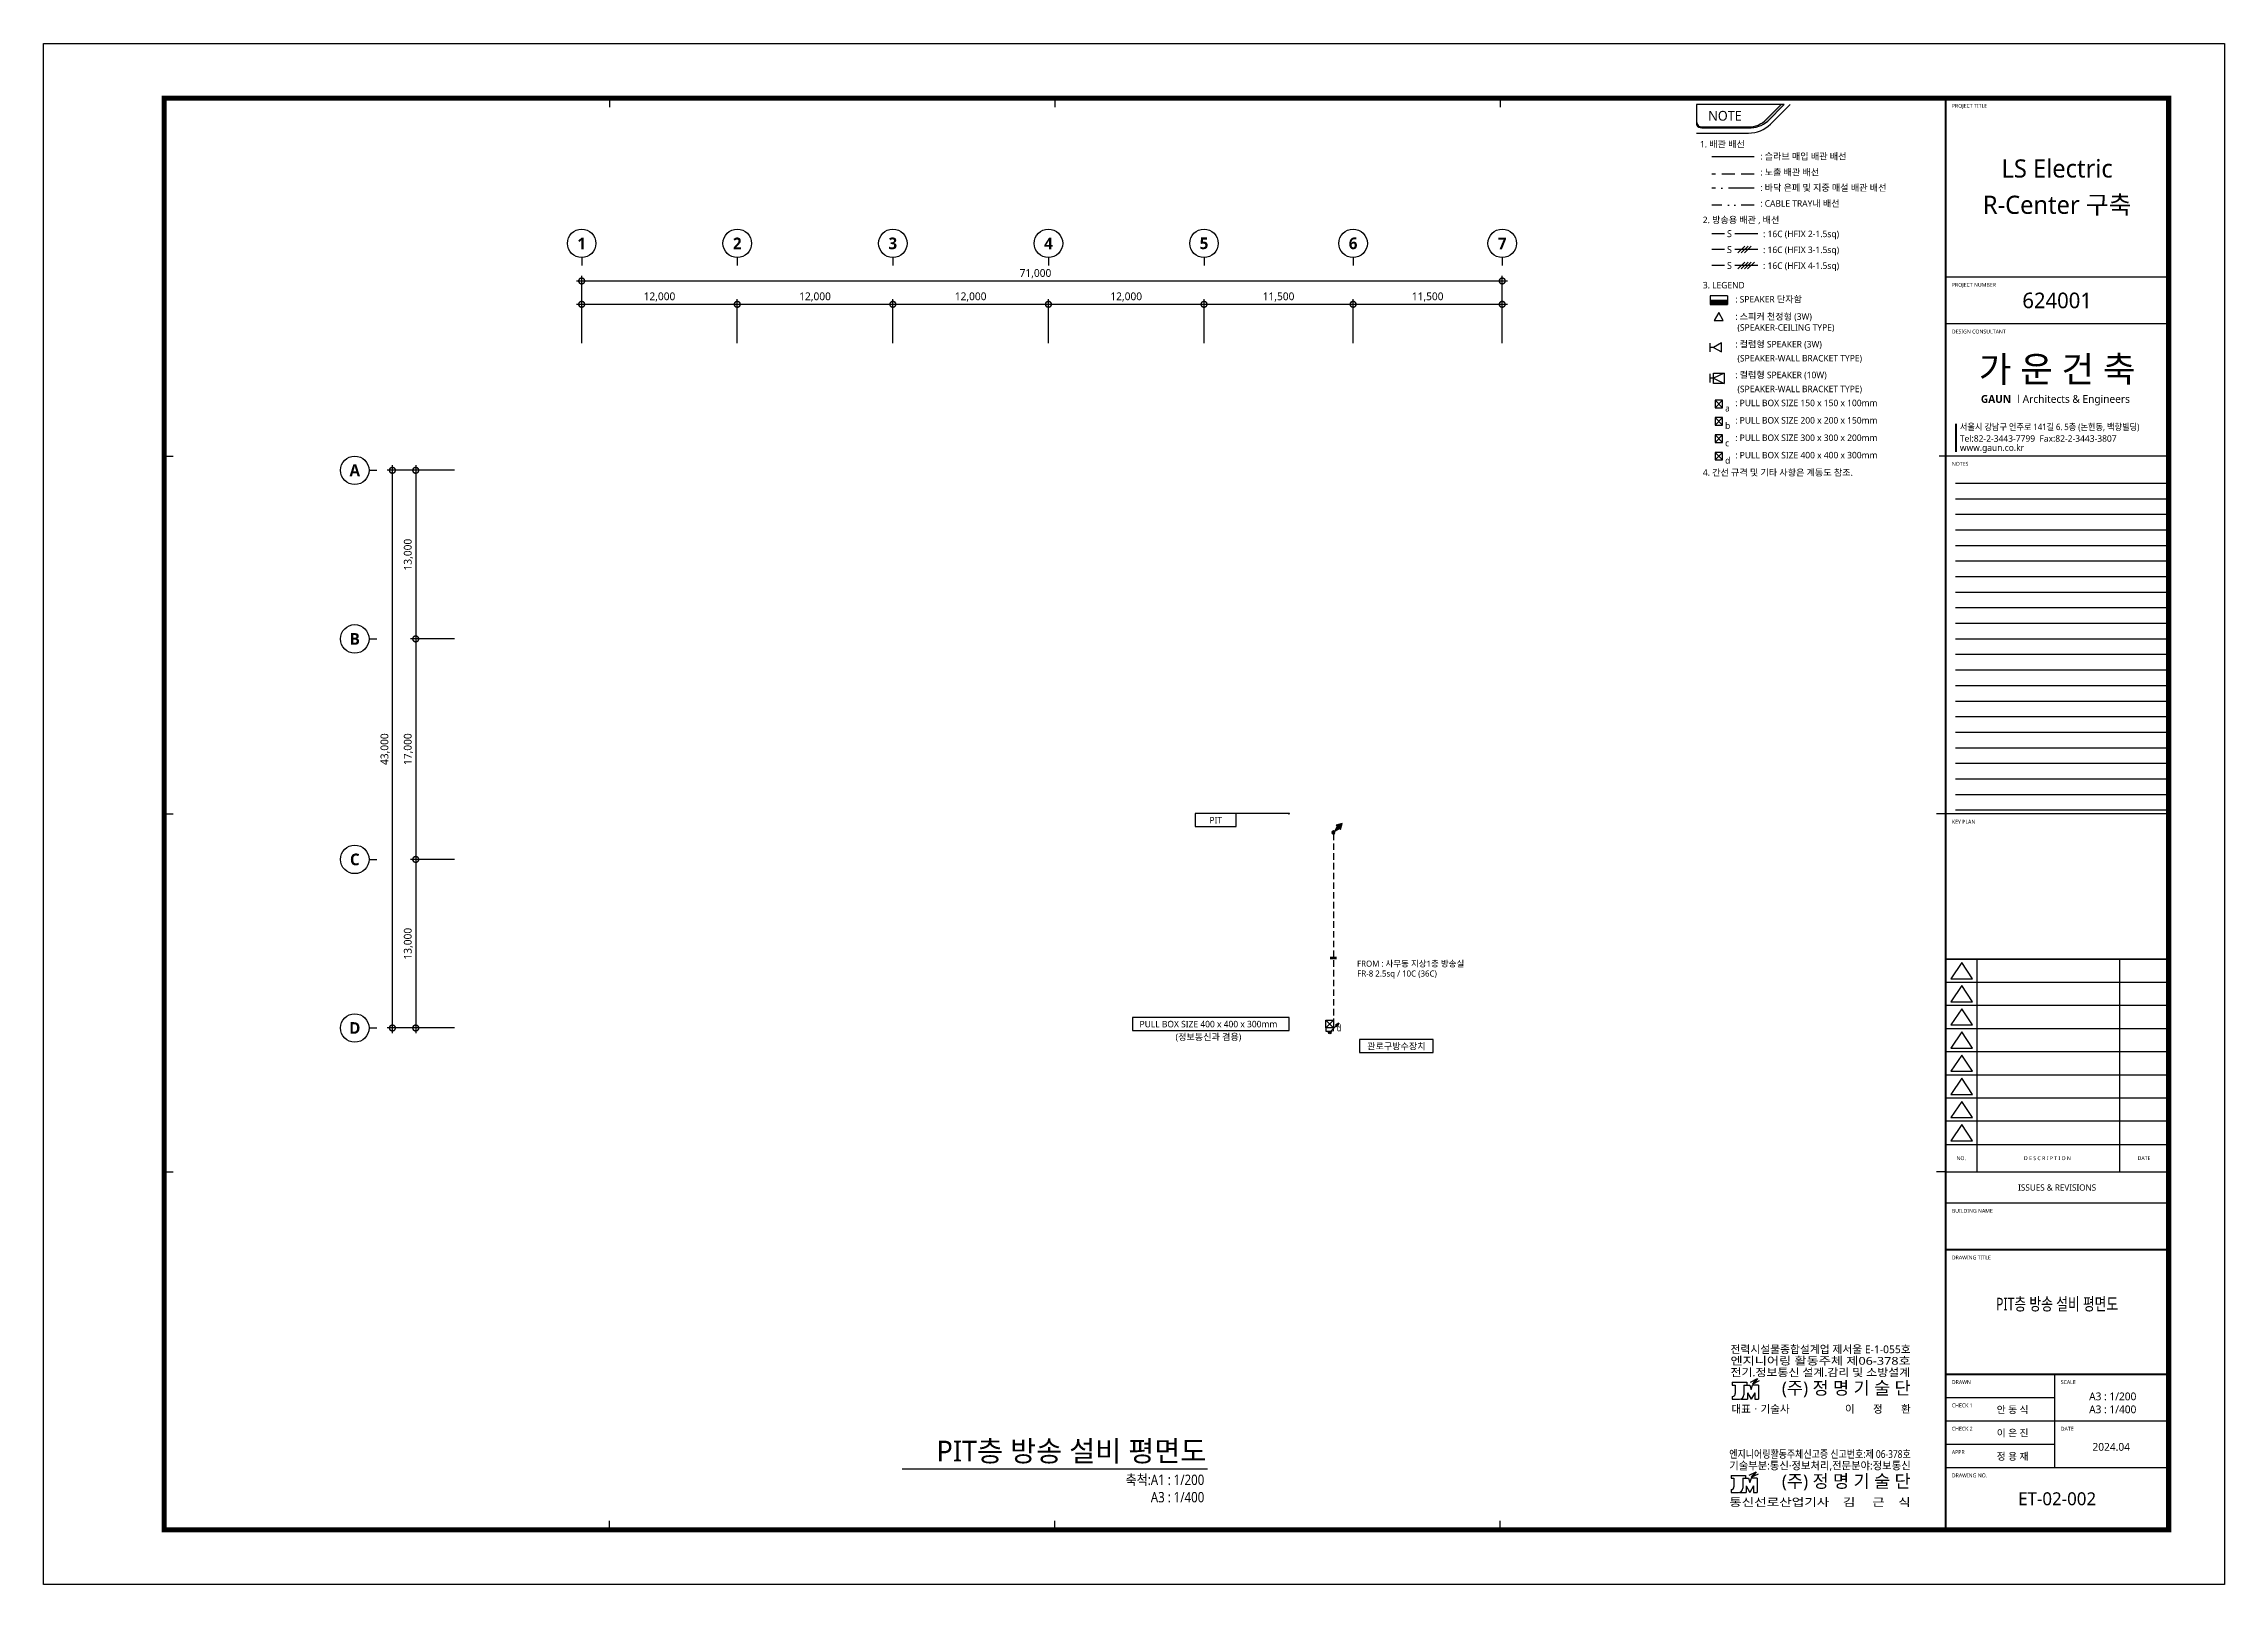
# Model space of a CAD drawing. Header units: millimetres. Extents: x -168200 to 336400, y 0 to 118800.
# Drawn here: x -168200 to 0, y 0 to 118800 of the extents above; entities that cross this region are included whole.
import ezdxf
from ezdxf.enums import TextEntityAlignment as Align

# ---------------------------------------------------------------- set-up
doc = ezdxf.new("R2010")
doc.units = ezdxf.units.MM
doc.header["$LTSCALE"] = 2000
doc.header["$PDMODE"] = 3
doc.header["$PDSIZE"] = -5
for name, pattern in [('DASHDOT3', [1.5, 1, -0.25, 0, -0.25]), ('DIVIDE', [1.25, 0.5, -0.25, 0, -0.25, 0, -0.25]), ('HIDDEN', [0.375, 0.25, -0.125])]:
    doc.linetypes.add(name, pattern=pattern)
doc.layers.get('Defpoints').update_dxf_attribs({"color": 167})
for name, color, linetype in [('3131$0$SYM', 3, 'Continuous'), ('arch', 8, 'Continuous'), ('elec-box', 6, 'Continuous'), ('LIGHT', 3, 'Continuous'), ('REV', 1, 'Continuous'), ('S', 4, 'Continuous'), ('S2', 4, 'HIDDEN'), ('S3', 4, 'DASHDOT3'), ('S4', 4, 'DIVIDE'), ('SHT', 5, 'Continuous'), ('SYM', 3, 'Continuous'), ('SYM-BUB', 3, 'Continuous'), ('T-TRAY', 6, 'Continuous'), ('TEXT', 3, 'Continuous'), ('TIT', 2, 'Continuous'), ('TRAY', 3, 'Continuous'), ('XR-SHEET(통신)$0$WD', 6, 'Continuous'), ('통신 CABL TRAY', 6, 'Continuous')]:
    doc.layers.add(name, color=color, linetype=linetype)
doc.layers.get('TRAY').off()
doc.styles.add('$0$스타일1', font='malgun.ttf')
doc.styles.add('GHS', font='malgun.ttf')
doc.styles.add('XR-SHEET$0$XR-SHEET$0$XR-SHEET$0$맑은고딕', font='malgun.ttf')
doc.styles.add('XR-SHEET$0$XR-SHEET$0$XREF-Form$0$맑은고딕', font='malgun.ttf')
doc.styles.add('XR-SHEET$0$XR-SHEET$0$XREF-Form$0$맑은고딕B', font='malgunbd.ttf')
doc.styles.add('스타일1', font='malgun.ttf')
doc.styles.add('스타일2', font='malgunbd.ttf')
doc.dimstyles.new('CJA', dxfattribs={"dimscale": 300, "dimtxt": 2.7, "dimasz": 1, "dimexe": 2, "dimexo": 3, "dimgap": 1, "dimtad": 1, "dimdec": 0, "dimzin": 1, "dimdsep": 46, "dimlunit": 6, "dimtxsty": '$0$스타일1', "dimblk": 'CJDOT', "dimcen": 0.09, "dimdle": 1, "dimclrd": 256, "dimclre": 256, "dimclrt": 3, "dimadec": 0, "dimazin": 0, "dimtfac": 1, "dimtdec": 0, "dimtix": 1, "dimtmove": 2, "dimatfit": 3, "dimldrblk": 'CJDOT', "dimfxl": 1, "dimtolj": 1, "dimtzin": 1, "dimarcsym": 0})
doc.dimstyles.new('DIM-QD 1', dxfattribs={"dimtxt": 3, "dimasz": 1.5, "dimexe": 1, "dimexo": 0, "dimgap": 1, "dimtad": 1, "dimdec": 3, "dimdsep": 46, "dimlunit": 6, "dimtxsty": '$0$스타일1', "dimblk1": 'ARCHTICK', "dimblk2": 'ARCHTICK', "dimsah": 1, "dimcen": 0, "dimclrd": 256, "dimclre": 256, "dimclrt": 3, "dimazin": 2, "dimtfac": 1, "dimtdec": 3, "dimtix": 1, "dimtmove": 2, "dimatfit": 3, "dimldrblk": 'ARCHTICK', "dimfxl": 1, "dimtolj": 1, "dimtzin": 0, "dimarcsym": 0})

msp = doc.modelspace()

# ---------------------------------------------------------------- texts
at = {"layer": 'LIGHT', "style": 'GHS', "width": 0.85}
msp.add_text('d', height=500, dxfattribs=at).set_placement((-68292.1, 42891.9), align=Align.MIDDLE_CENTER)
at = {"layer": 'TEXT', "style": 'GHS', "width": 0.75}
msp.add_text('PIT층 방송 설비 평면도', height=965.937, dxfattribs=at).set_placement((-12900, 21617.2), align=Align.MIDDLE_CENTER)
at = {"layer": 'TEXT', "style": 'GHS'}
for s, height, p in [('A3 : 1/200', 600, (-8609.7, 14494.6)), ('A3 : 1/400', 600, (-8609.7, 13494.6)), ('ET-02-002', 1000, (-12900, 6600))]:
    msp.add_text(s, height=height, dxfattribs=at).set_placement(p, align=Align.MIDDLE_CENTER)
at = {"layer": 'TIT', "style": 'GHS'}
msp.add_text('PIT층 방송 설비 평면도', height=1600, dxfattribs=at).set_placement((-78516.4, 10279.7), align=Align.MIDDLE_RIGHT)
at = {"layer": 'TIT', "style": 'GHS', "width": 0.85}
for s, p in [('축척:A1 : 1/200', (-78678.6, 7662.3)), ('A3 : 1/400', (-78678.6, 6324.1))]:
    msp.add_text(s, height=800, dxfattribs=at).set_placement(p, align=Align.RIGHT)

# ---------------------------------------------------------------- blocks, each defined once
blk = doc.blocks.new('XR-FORM-ET', base_point=(461, 408))
at = {"layer": 'Defpoints', "linetype": 'Continuous', "ltscale": 2}
for points in [[(147457, 84911), (163900, 84911)], [(147457, 84911), (163900, 84911)], [(147457, 83711), (163900, 83711)], [(147457, 83711), (163900, 83711)], [(147457, 82511), (163900, 82511)], [(147457, 82511), (163900, 82511)], [(147457, 81311), (163900, 81311)], [(147457, 81311), (163900, 81311)], [(147457, 80111), (163900, 80111)], [(147457, 80111), (163900, 80111)], [(147457, 78911), (163900, 78911)], [(147457, 78911), (163900, 78911)], [(147457, 77711), (163900, 77711)], [(147457, 77711), (163900, 77711)], [(147457, 76511), (163900, 76511)], [(147457, 76511), (163900, 76511)], [(147457, 75311), (163900, 75311)], [(147457, 75311), (163900, 75311)], [(147457, 74111), (163900, 74111)], [(147457, 74111), (163900, 74111)], [(147457, 72911), (163900, 72911)], [(147457, 72911), (163900, 72911)], [(147457, 71711), (163900, 71711)], [(147457, 71711), (163900, 71711)], [(147457, 70511), (163900, 70511)], [(147457, 70511), (163900, 70511)], [(147457, 69311), (163900, 69311)], [(147457, 69311), (163900, 69311)], [(147457, 68111), (163900, 68111)], [(147457, 68111), (163900, 68111)], [(147457, 66911), (163900, 66911)], [(147457, 66911), (163900, 66911)], [(147457, 65711), (163900, 65711)], [(147457, 65711), (163900, 65711)], [(147457, 64511), (163900, 64511)], [(147457, 64511), (163900, 64511)], [(147457, 63311), (163900, 63311)], [(147457, 63311), (163900, 63311)], [(147457, 62111), (163900, 62111)], [(147457, 62111), (163900, 62111)], [(147457, 60911), (163900, 60911)], [(147457, 60911), (163900, 60911)], [(147457, 59711), (163900, 59711)]]:
    blk.add_lwpolyline(points, dxfattribs=at)
for p in [(155200, 21417, -2754), (155200, 6600, -2754)]:
    blk.add_point(p, dxfattribs=at)
at = {"layer": 'SHT', "color": 171}
for p, q in [((43650, 114600), (43650, 113900)), ((78000, 114600), (78000, 113900)), ((112350, 114600), (112350, 113900)), ((9300, 87000), (10000, 87000)), ((146700, 87000), (146000, 87000)), ((9300, 59400), (10000, 59400)), ((146700, 59400), (146000, 59400)), ((9300, 31800), (10000, 31800)), ((146700, 31800), (146000, 31800)), ((43650, 4200), (43650, 4900)), ((78000, 4200), (78000, 4900)), ((112350, 4200), (112350, 4900))]:
    blk.add_line(p, q, dxfattribs=at)
at = {"layer": 'SHT'}
for p, q in [((163900, 59400), (146700, 59400)), ((163900, 48198), (146700, 48198)), ((149100, 48198), (149100, 31800)), ((160100, 48198), (160100, 31800)), ((163900, 46413), (146700, 46413)), ((163900, 44628), (146700, 44628)), ((163900, 42844), (146700, 42844)), ((163900, 41059), (146700, 41059)), ((163900, 39274), (146700, 39274)), ((163900, 37489), (146700, 37489)), ((163900, 35705), (146700, 35705)), ((146700, 33920), (163900, 33920)), ((146700, 31800), (163900, 31800)), ((146700, 25800), (163900, 25800)), ((155100, 16200), (155100, 9000)), ((146700, 14400), (155100, 14400)), ((146700, 12600), (163900, 12600)), ((146700, 10800), (155100, 10800)), ((146700, 9000), (163900, 9000))]:
    blk.add_line(p, q, dxfattribs=at)
blk.add_lwpolyline([(0, 118800), (168200, 118800), (168200, 0), (0, 0)], close=True, dxfattribs=at)
at = {"layer": 'SHT', "const_width": 400}
blk.add_lwpolyline([(9300, 114600), (163900, 114600), (163900, 4200), (9300, 4200)], close=True, dxfattribs=at)
at = {"layer": 'SHT'}
for points, const_width in [([(146700, 114600), (146700, 4200)], 160), ([(146700, 100800), (163900, 100800)], 114), ([(146700, 97200), (163900, 97200)], 114), ([(146700, 87000), (163900, 87000)], 114), ([(146700, 48198), (163900, 48198)], 114), ([(146700, 29400), (163900, 29400)], 114), ([(146700, 25800), (163900, 25800)], 160), ([(146700, 25800), (163900, 25800)], 140), ([(146700, 16200), (163900, 16200)], 160)]:
    blk.add_lwpolyline(points, dxfattribs=dict(at, const_width=const_width))
at = {"layer": 'SHT', "color": 7, "const_width": 140}
blk.add_lwpolyline([(147500, 89500), (147500, 87300)], dxfattribs=at)
at = {"layer": 'SHT', "linetype": 'Continuous', "ltscale": 2}
blk.add_lwpolyline([(147457, 59711), (163900, 59711)], dxfattribs=at)
at = {"layer": 'SHT', "linetype": 'Continuous', "flags": 128}
for points in [[(147937, 47949), (147097, 46700), (148777, 46700)], [(147937, 46165), (147097, 44915), (148777, 44915)], [(147937, 44380), (147097, 43131), (148777, 43131)], [(147937, 42595), (147097, 41346), (148777, 41346)], [(147937, 40810), (147097, 39561), (148777, 39561)], [(147937, 39026), (147097, 37776), (148777, 37776)], [(147937, 37241), (147097, 35992), (148777, 35992)], [(147937, 35456), (147097, 34207), (148777, 34207)]]:
    blk.add_lwpolyline(points, close=True, dxfattribs=at)
at = {"layer": 'XR-SHEET(통신)$0$WD', "color": 4}
for p, q in [((130248, 15590), (130248, 15367)), ((130248, 15590), (131366, 15590)), ((130248, 15367), (130472, 15367)), ((130472, 15367), (130472, 14705)), ((131142, 15367), (131142, 14605)), ((131142, 15367), (131589, 15367)), ((131366, 15590), (131366, 15367)), ((131589, 15367), (131701, 15032)), ((131641, 15594), (132187, 15864)), ((131701, 15032), (131812, 15367)), ((132077, 15810), (131805, 15443)), ((131805, 15443), (132351, 15713)), ((131805, 15443), (131956, 15552)), ((132259, 15367), (131812, 15367)), ((131833, 15480), (131983, 15589)), ((131861, 15518), (132011, 15626)), ((131879, 15479), (131928, 15515)), ((131888, 15555), (132038, 15664)), ((132187, 15864), (131915, 15497)), ((131916, 15592), (132066, 15701)), ((131943, 15629), (132093, 15738)), ((131971, 15667), (132121, 15775)), ((131999, 15704), (132149, 15813)), ((132026, 15741), (132176, 15850)), ((132054, 15778), (132141, 15842)), ((132259, 15367), (132259, 14270)), ((130248, 14493), (130248, 14270)), ((130248, 14493), (130260, 14493)), ((130248, 14270), (130807, 14270)), ((130903, 14284), (130903, 14270)), ((130903, 14270), (131421, 14270)), ((131421, 14780), (131701, 14270)), ((131421, 14780), (131421, 14270)), ((131980, 14780), (131701, 14270)), ((131980, 14780), (131980, 14270)), ((131980, 14270), (132259, 14270)), ((131545, 8409), (132092, 8679)), ((131982, 8625), (131710, 8257)), ((131710, 8257), (132256, 8527)), ((131765, 8332), (131915, 8441)), ((131793, 8369), (131943, 8478)), ((132092, 8679), (131819, 8311)), ((131820, 8407), (131971, 8515)), ((131848, 8444), (131998, 8553)), ((131876, 8481), (132026, 8590)), ((131903, 8518), (132053, 8627)), ((131931, 8556), (132081, 8664)), ((131958, 8593), (132046, 8656)), ((130153, 8405), (130153, 8181)), ((130153, 8405), (131270, 8405)), ((130153, 8181), (130377, 8181)), ((130153, 7308), (130153, 7084)), ((130153, 7308), (130164, 7308)), ((130153, 7084), (130712, 7084)), ((130377, 8181), (130377, 7520)), ((130808, 7098), (130808, 7084)), ((130808, 7084), (131326, 7084)), ((131047, 8181), (131047, 7419)), ((131047, 8181), (131494, 8181)), ((131270, 8405), (131270, 8181)), ((131326, 7595), (131605, 7084)), ((131326, 7595), (131326, 7084)), ((131494, 8181), (131605, 7846)), ((131605, 7846), (131717, 8181)), ((131885, 7595), (131605, 7084)), ((131710, 8257), (131860, 8366)), ((132164, 8181), (131717, 8181)), ((131738, 8295), (131888, 8404)), ((131784, 8294), (131833, 8329)), ((131885, 7595), (131885, 7084)), ((131885, 7084), (132164, 7084)), ((132164, 8181), (132164, 7084))]:
    blk.add_line(p, q, dxfattribs=at)
for centre, radius in [((130260, 14705), 212), ((130807, 14605), 335), ((130164, 7520), 212), ((130712, 7419), 335)]:
    blk.add_arc(centre, radius, 270, 0, dxfattribs=at)
at = {"layer": 'SHT', "color": 9, "style": 'XR-SHEET$0$XR-SHEET$0$XREF-Form$0$맑은고딕'}
for s, p in [('PROJECT TITLE', (147180, 114000)), ('PROJECT NUMBER', (147180, 100200)), ('DESIGN CONSULTANT', (147180, 96600)), ('NOTES', (147180, 86400)), ('KEY PLAN', (147180, 58800)), ('BUILDING NAME', (147180, 28800)), ('DRAWING TITLE', (147180, 25200)), ('DRAWN', (147180, 15600)), ('SCALE', (155580, 15600)), ('CHECK 1', (147180, 13800)), ('CHECK 2', (147180, 12000)), ('DATE', (155580, 12000)), ('APPR', (147180, 10200)), ('DRAWING NO.', (147180, 8400))]:
    blk.add_text(s, height=300, dxfattribs=at).set_placement(p, align=Align.MIDDLE_LEFT)
at = {"layer": 'SHT', "color": 3}
for s, height, style, p in [('LS Electric', 1400, 'XR-SHEET$0$XR-SHEET$0$XR-SHEET$0$맑은고딕', (155300, 109174)), ('R-Center 구축', 1400, 'XR-SHEET$0$XR-SHEET$0$XR-SHEET$0$맑은고딕', (155300, 106374)), ('GAUN ', 600, 'XR-SHEET$0$XR-SHEET$0$XREF-Form$0$맑은고딕B', (150686, 91400)), ('안 동 식', 540, 'XR-SHEET$0$XR-SHEET$0$XREF-Form$0$맑은고딕', (151865, 13467)), ('이 은 진', 540, 'XR-SHEET$0$XR-SHEET$0$XREF-Form$0$맑은고딕', (151865, 11667)), ('정 용 재', 540, 'XR-SHEET$0$XR-SHEET$0$XREF-Form$0$맑은고딕', (151865, 9867)), ('2024.04', 600, 'XR-SHEET$0$XR-SHEET$0$XREF-Form$0$맑은고딕', (159471, 10601))]:
    blk.add_text(s, height=height, dxfattribs=dict(at, style=style)).set_placement(p, align=Align.MIDDLE_CENTER)
at = {"layer": 'SHT', "style": 'XR-SHEET$0$XR-SHEET$0$XR-SHEET$0$맑은고딕'}
blk.add_text('624001', height=1200, dxfattribs=at).set_placement((155300, 99000), align=Align.MIDDLE_CENTER)
at = {"layer": 'SHT', "color": 2, "style": 'XR-SHEET$0$XR-SHEET$0$XREF-Form$0$맑은고딕B'}
blk.add_text('가 운 건 축', height=2000, dxfattribs=at).set_placement((155300, 93700), align=Align.MIDDLE_CENTER)
at = {"layer": 'SHT', "color": 7, "style": 'XR-SHEET$0$XR-SHEET$0$XREF-Form$0$맑은고딕'}
blk.add_text('l Architects & Engineers', height=600, dxfattribs=at).set_placement((156577, 91400), align=Align.MIDDLE_CENTER)
at = {"layer": 'SHT', "color": 7, "style": 'XR-SHEET$0$XR-SHEET$0$XREF-Form$0$맑은고딕', "width": 0.9}
blk.add_text('서울시 강남구 언주로 141길 6. 5층 (논현동, 백향빌딩)', height=500, dxfattribs=at).set_placement((147800, 89250), align=Align.MIDDLE_LEFT)
at = {"layer": 'SHT', "color": 7, "style": 'XR-SHEET$0$XR-SHEET$0$XREF-Form$0$맑은고딕'}
for s, p in [('Tel:82-2-3443-7799  Fax:82-2-3443-3807', (147800, 88350)), ('www.gaun.co.kr', (147800, 87650))]:
    blk.add_text(s, height=500, dxfattribs=at).set_placement(p, align=Align.MIDDLE_LEFT)
at = {"layer": 'SHT', "color": 9, "style": 'XR-SHEET$0$XR-SHEET$0$XREF-Form$0$맑은고딕'}
for s, height, p in [('NO.', 300, (147900, 32860)), ('D E S C R I P T I O N ', 300, (154600, 32860)), ('DATE', 300, (162000, 32860)), ('ISSUES & REVISIONS', 480, (155300, 30600))]:
    blk.add_text(s, height=height, dxfattribs=at).set_placement(p, align=Align.MIDDLE_CENTER)
at = {"layer": 'XR-SHEET(통신)$0$WD', "color": 4, "style": 'GHS'}
for s, width, p, p2 in [('전력시설물종합설계업 제서울 E-1-055호', 0.91927, (130104, 17826), (144006, 17826)), ('엔지니어링 활동주체 제06-378호', 1.128043, (130104, 16936), (144006, 16936)), ('전기.정보통신 설계.감리 및 소방설계', 1.013777, (130104, 16045), (143963, 16045)), ('엔지니어링활동주체신고증 신고번호:제 06-378호', 0.764554, (130009, 9750), (144006, 9750)), ('기술부분:통신·정보처리,전문분야:정보통신', 0.894617, (130009, 8859), (144006, 8859)), ('통신선로산업기사    김     근    식', 1.084493, (130009, 6039), (144006, 6039))]:
    blk.add_text(s, height=595.76, dxfattribs=dict(at, width=width)).set_placement(p, p2, align=Align.FIT)
for s, height, p in [('(주) 정 명 기 술 단', 992.94, (144006, 14644)), ('이       정       환', 595.76, (144006, 13225)), ('(주) 정 명 기 술 단', 992.94, (144006, 7459))]:
    blk.add_text(s, height=height, dxfattribs=at).set_placement(p, align=Align.RIGHT)
blk.add_text('대표ㆍ기술사 ', height=595.8, dxfattribs=at).set_placement((130182, 13225))
blk = doc.blocks.new('_DotSmall')
at = {"color": 0, "linetype": 'ByBlock', "const_width": 0.5}
blk.add_lwpolyline([(-0.0625, 0, 1), (0.0625, 0, 1)], format="xyb", close=True, dxfattribs=at)
blk = doc.blocks.new('*D27')
at = {"layer": 'arch', "color": 7, "lineweight": -2, "transparency": 16777216}
for p, q in [((-136500, 85900), (-141700, 85900)), ((-141300, 42500), (-141300, 86300)), ((-136500, 42900), (-141700, 42900))]:
    blk.add_line(p, q, dxfattribs=at)
at = {"layer": 'Defpoints', "color": 0, "transparency": 16777216}
for p in [(-141300, 85900), (-135900, 85900), (-135900, 42900)]:
    blk.add_point(p, dxfattribs=at)
at = {"layer": 'arch', "color": 7, "lineweight": -2, "transparency": 16777216, "xscale": 900, "yscale": 900, "zscale": 900}
for p, rotation in [((-141300, 85900), 90), ((-141300, 42900), 270)]:
    blk.add_blockref('_DotSmall', p, dxfattribs=dict(at, rotation=rotation))
at = {"layer": 'arch', "color": 3, "transparency": 16777216, "insert": (-141860, 64400), "char_height": 600, "attachment_point": 5, "rotation": 90, "style": '$0$스타일1'}
blk.add_mtext('\\A1;43,000', dxfattribs=at)
blk = doc.blocks.new('CJDOT')
blk.add_line((-2, 0), (2, 0))
at = {"const_width": 0.5}
blk.add_lwpolyline([(-0.25, 0, 1), (0.25, 0, 1)], format="xyb", close=True, dxfattribs=at)
blk = doc.blocks.new('*D28')
at = {"layer": 'arch', "color": 7, "lineweight": -2, "transparency": 16777216}
for p, q in [((-136500, 85900), (-139900, 85900)), ((-139500, 86300), (-139500, 72500)), ((-136500, 72900), (-139900, 72900))]:
    blk.add_line(p, q, dxfattribs=at)
at = {"layer": 'Defpoints', "color": 0, "transparency": 16777216}
for p in [(-135900, 85900), (-139500, 72900), (-135900, 72900)]:
    blk.add_point(p, dxfattribs=at)
at = {"layer": 'arch', "color": 7, "lineweight": -2, "transparency": 16777216, "xscale": 900, "yscale": 900, "zscale": 900}
for p, rotation in [((-139500, 85900), 90), ((-139500, 72900), 270)]:
    blk.add_blockref('_DotSmall', p, dxfattribs=dict(at, rotation=rotation))
at = {"layer": 'arch', "color": 3, "transparency": 16777216, "insert": (-140062, 79400), "char_height": 600, "attachment_point": 5, "rotation": 90, "style": '$0$스타일1'}
blk.add_mtext('\\A1;13,000', dxfattribs=at)
blk = doc.blocks.new('*D29')
at = {"layer": 'arch', "color": 7, "lineweight": -2, "transparency": 16777216}
for p, q in [((-136500, 72900), (-139900, 72900)), ((-139500, 73300), (-139500, 55500)), ((-136500, 55900), (-139900, 55900))]:
    blk.add_line(p, q, dxfattribs=at)
at = {"layer": 'Defpoints', "color": 0, "transparency": 16777216}
for p in [(-135900, 72900), (-139500, 55900), (-135900, 55900)]:
    blk.add_point(p, dxfattribs=at)
at = {"layer": 'arch', "color": 7, "lineweight": -2, "transparency": 16777216, "xscale": 900, "yscale": 900, "zscale": 900}
for p, rotation in [((-139500, 72900), 90), ((-139500, 55900), 270)]:
    blk.add_blockref('_DotSmall', p, dxfattribs=dict(at, rotation=rotation))
at = {"layer": 'arch', "color": 3, "transparency": 16777216, "insert": (-140062, 64400), "char_height": 600, "attachment_point": 5, "rotation": 90, "style": '$0$스타일1'}
blk.add_mtext('\\A1;17,000', dxfattribs=at)
blk = doc.blocks.new('*D30')
at = {"layer": 'arch', "color": 7, "lineweight": -2, "transparency": 16777216}
for p, q in [((-136500, 55900), (-139900, 55900)), ((-139500, 56300), (-139500, 42500)), ((-136500, 42900), (-139900, 42900))]:
    blk.add_line(p, q, dxfattribs=at)
at = {"layer": 'Defpoints', "color": 0, "transparency": 16777216}
for p in [(-135900, 55900), (-139500, 42900), (-135900, 42900)]:
    blk.add_point(p, dxfattribs=at)
at = {"layer": 'arch', "color": 7, "lineweight": -2, "transparency": 16777216, "xscale": 900, "yscale": 900, "zscale": 900}
for p, rotation in [((-139500, 55900), 90), ((-139500, 42900), 270)]:
    blk.add_blockref('_DotSmall', p, dxfattribs=dict(at, rotation=rotation))
at = {"layer": 'arch', "color": 3, "transparency": 16777216, "insert": (-140062, 49400), "char_height": 600, "attachment_point": 5, "rotation": 90, "style": '$0$스타일1'}
blk.add_mtext('\\A1;13,000', dxfattribs=at)
blk = doc.blocks.new('*D31')
at = {"layer": 'arch', "color": 7, "lineweight": -2, "transparency": 16777216}
for p, q in [((-127100, 100500), (-55300, 100500)), ((-126700, 95700), (-126700, 100900)), ((-55700, 95700), (-55700, 100900))]:
    blk.add_line(p, q, dxfattribs=at)
at = {"layer": 'Defpoints', "color": 0, "transparency": 16777216}
for p in [(-55700, 100500), (-126700, 95100), (-55700, 95100)]:
    blk.add_point(p, dxfattribs=at)
at = {"layer": 'arch', "color": 7, "lineweight": -2, "transparency": 16777216, "xscale": 900, "yscale": 900, "zscale": 900, "rotation": 180}
blk.add_blockref('_DotSmall', (-126700, 100500), dxfattribs=at)
at = {"layer": 'arch', "color": 7, "lineweight": -2, "transparency": 16777216, "xscale": 900, "yscale": 900, "zscale": 900}
blk.add_blockref('_DotSmall', (-55700, 100500), dxfattribs=at)
at = {"layer": 'arch', "color": 3, "transparency": 16777216, "insert": (-91700, 101062), "char_height": 600, "attachment_point": 5, "style": '스타일1'}
blk.add_mtext('\\A1;71,000', dxfattribs=at)
blk = doc.blocks.new('*D32')
at = {"layer": 'arch', "color": 7, "lineweight": -2, "transparency": 16777216}
for p, q in [((-67600, 98700), (-55300, 98700)), ((-67200, 95700), (-67200, 99100)), ((-55700, 95700), (-55700, 99100))]:
    blk.add_line(p, q, dxfattribs=at)
at = {"layer": 'Defpoints', "color": 0, "transparency": 16777216}
for p in [(-55700, 98700), (-67200, 95100), (-55700, 95100)]:
    blk.add_point(p, dxfattribs=at)
at = {"layer": 'arch', "color": 7, "lineweight": -2, "transparency": 16777216, "xscale": 900, "yscale": 900, "zscale": 900, "rotation": 180}
blk.add_blockref('_DotSmall', (-67200, 98700), dxfattribs=at)
at = {"layer": 'arch', "color": 7, "lineweight": -2, "transparency": 16777216, "xscale": 900, "yscale": 900, "zscale": 900}
blk.add_blockref('_DotSmall', (-55700, 98700), dxfattribs=at)
at = {"layer": 'arch', "color": 3, "transparency": 16777216, "insert": (-61450, 99262), "char_height": 600, "attachment_point": 5, "style": '스타일1'}
blk.add_mtext('\\A1;11,500', dxfattribs=at)
blk = doc.blocks.new('*D33')
at = {"layer": 'arch', "color": 7, "lineweight": -2, "transparency": 16777216}
for p, q in [((-79100, 98700), (-66800, 98700)), ((-78700, 95700), (-78700, 99100)), ((-67200, 95700), (-67200, 99100))]:
    blk.add_line(p, q, dxfattribs=at)
at = {"layer": 'Defpoints', "color": 0, "transparency": 16777216}
for p in [(-67200, 98700), (-78700, 95100), (-67200, 95100)]:
    blk.add_point(p, dxfattribs=at)
at = {"layer": 'arch', "color": 7, "lineweight": -2, "transparency": 16777216, "xscale": 900, "yscale": 900, "zscale": 900, "rotation": 180}
blk.add_blockref('_DotSmall', (-78700, 98700), dxfattribs=at)
at = {"layer": 'arch', "color": 7, "lineweight": -2, "transparency": 16777216, "xscale": 900, "yscale": 900, "zscale": 900}
blk.add_blockref('_DotSmall', (-67200, 98700), dxfattribs=at)
at = {"layer": 'arch', "color": 3, "transparency": 16777216, "insert": (-72950, 99262), "char_height": 600, "attachment_point": 5, "style": '스타일1'}
blk.add_mtext('\\A1;11,500', dxfattribs=at)
blk = doc.blocks.new('*D34')
at = {"layer": 'arch', "color": 7, "lineweight": -2, "transparency": 16777216}
for p, q in [((-91100, 98700), (-78300, 98700)), ((-90700, 95700), (-90700, 99100)), ((-78700, 95700), (-78700, 99100))]:
    blk.add_line(p, q, dxfattribs=at)
at = {"layer": 'Defpoints', "color": 0, "transparency": 16777216}
for p in [(-78700, 98700), (-90700, 95100), (-78700, 95100)]:
    blk.add_point(p, dxfattribs=at)
at = {"layer": 'arch', "color": 7, "lineweight": -2, "transparency": 16777216, "xscale": 900, "yscale": 900, "zscale": 900, "rotation": 180}
blk.add_blockref('_DotSmall', (-90700, 98700), dxfattribs=at)
at = {"layer": 'arch', "color": 7, "lineweight": -2, "transparency": 16777216, "xscale": 900, "yscale": 900, "zscale": 900}
blk.add_blockref('_DotSmall', (-78700, 98700), dxfattribs=at)
at = {"layer": 'arch', "color": 3, "transparency": 16777216, "insert": (-84700, 99262), "char_height": 600, "attachment_point": 5, "style": '스타일1'}
blk.add_mtext('\\A1;12,000', dxfattribs=at)
blk = doc.blocks.new('*D35')
at = {"layer": 'arch', "color": 7, "lineweight": -2, "transparency": 16777216}
for p, q in [((-103100, 98700), (-90300, 98700)), ((-102700, 95700), (-102700, 99100)), ((-90700, 95700), (-90700, 99100))]:
    blk.add_line(p, q, dxfattribs=at)
at = {"layer": 'Defpoints', "color": 0, "transparency": 16777216}
for p in [(-90700, 98700), (-102700, 95100), (-90700, 95100)]:
    blk.add_point(p, dxfattribs=at)
at = {"layer": 'arch', "color": 7, "lineweight": -2, "transparency": 16777216, "xscale": 900, "yscale": 900, "zscale": 900, "rotation": 180}
blk.add_blockref('_DotSmall', (-102700, 98700), dxfattribs=at)
at = {"layer": 'arch', "color": 7, "lineweight": -2, "transparency": 16777216, "xscale": 900, "yscale": 900, "zscale": 900}
blk.add_blockref('_DotSmall', (-90700, 98700), dxfattribs=at)
at = {"layer": 'arch', "color": 3, "transparency": 16777216, "insert": (-96700, 99262), "char_height": 600, "attachment_point": 5, "style": '스타일1'}
blk.add_mtext('\\A1;12,000', dxfattribs=at)
blk = doc.blocks.new('*D36')
at = {"layer": 'arch', "color": 7, "lineweight": -2, "transparency": 16777216}
for p, q in [((-115100, 98700), (-102300, 98700)), ((-114700, 95700), (-114700, 99100)), ((-102700, 95700), (-102700, 99100))]:
    blk.add_line(p, q, dxfattribs=at)
at = {"layer": 'Defpoints', "color": 0, "transparency": 16777216}
for p in [(-102700, 98700), (-114700, 95100), (-102700, 95100)]:
    blk.add_point(p, dxfattribs=at)
at = {"layer": 'arch', "color": 7, "lineweight": -2, "transparency": 16777216, "xscale": 900, "yscale": 900, "zscale": 900, "rotation": 180}
blk.add_blockref('_DotSmall', (-114700, 98700), dxfattribs=at)
at = {"layer": 'arch', "color": 7, "lineweight": -2, "transparency": 16777216, "xscale": 900, "yscale": 900, "zscale": 900}
blk.add_blockref('_DotSmall', (-102700, 98700), dxfattribs=at)
at = {"layer": 'arch', "color": 3, "transparency": 16777216, "insert": (-108700, 99262), "char_height": 600, "attachment_point": 5, "style": '스타일1'}
blk.add_mtext('\\A1;12,000', dxfattribs=at)
blk = doc.blocks.new('*D37')
at = {"layer": 'arch', "color": 7, "lineweight": -2, "transparency": 16777216}
for p, q in [((-127100, 98700), (-114300, 98700)), ((-126700, 95700), (-126700, 99100)), ((-114700, 95700), (-114700, 99100))]:
    blk.add_line(p, q, dxfattribs=at)
at = {"layer": 'Defpoints', "color": 0, "transparency": 16777216}
for p in [(-114700, 98700), (-126700, 95100), (-114700, 95100)]:
    blk.add_point(p, dxfattribs=at)
at = {"layer": 'arch', "color": 7, "lineweight": -2, "transparency": 16777216, "xscale": 900, "yscale": 900, "zscale": 900, "rotation": 180}
blk.add_blockref('_DotSmall', (-126700, 98700), dxfattribs=at)
at = {"layer": 'arch', "color": 7, "lineweight": -2, "transparency": 16777216, "xscale": 900, "yscale": 900, "zscale": 900}
blk.add_blockref('_DotSmall', (-114700, 98700), dxfattribs=at)
at = {"layer": 'arch', "color": 3, "transparency": 16777216, "insert": (-120700, 99262), "char_height": 600, "attachment_point": 5, "style": '스타일1'}
blk.add_mtext('\\A1;12,000', dxfattribs=at)
blk = doc.blocks.new('NEW_BUB')
at = {"layer": 'SYM-BUB', "color": 6}
blk.add_line((0, 3), (0, 0), dxfattribs=at)
blk.add_circle((0, 8.5), 5.5, dxfattribs=at)
at = {"layer": 'SYM-BUB', "color": 3, "style": '스타일2'}
blk.add_attdef('X', text='', height=4.5, dxfattribs=at).set_placement((0, 8.5), align=Align.MIDDLE)
blk = doc.blocks.new('A$C222E16D0')
at = {"layer": 'T-TRAY'}
for color, points in [(256, [(1, 0, 1), (-1, 0, 1)]), (254, [(0.7, 0.7), (2.5, 4.1), (1.9, 4.7), (5.7, 5.7), (4.7, 1.9), (4.1, 2.5)])]:
    blk.add_hatch(color=color, dxfattribs=at).paths.add_polyline_path(points)
at = {"layer": 'T-TRAY', "color": 3}
for p in [(2.5, 4.1), (4.1, 2.5)]:
    blk.add_line(p, (0.7, 0.7), dxfattribs=at)
blk.add_lwpolyline([(2.5, 4.1), (1.9, 4.7), (5.7, 5.7), (4.7, 1.9), (4.1, 2.5)], dxfattribs=at)
blk.add_circle((0, 0), 1, dxfattribs=at)
blk = doc.blocks.new('zw$1C90')
at = {"layer": 'SYM'}
for p, q in [((0, 0), (350, -350)), ((350, 0), (0, -350))]:
    blk.add_line(p, q, dxfattribs=at)
blk.add_lwpolyline([(0, 0), (0, -350), (350, -350), (350, 0)], close=True, dxfattribs=at)
blk = doc.blocks.new('TT22')
blk.add_wipeout([(0, -150), (57, -139), (106, -106), (139, -57), (150, 0), (139, 57), (106, 106), (57, 139), (0, 150), (-57, 139), (-106, 106), (-139, 57), (-150, 0), (-139, -57), (-106, -106), (-57, -139)]).dxf.layer = 'SYM'
at = {"layer": 'SYM'}
blk.add_lwpolyline([(130, -75), (-130, -75), (0, 150), (130, -75)], close=True, dxfattribs=at)
blk = doc.blocks.new('B21')
at = {"layer": 'SYM'}
for p, q in [((1.5, 0), (2.46, 0)), ((2.46, 1.26), (2.46, -1.28))]:
    blk.add_line(p, q, dxfattribs=at)
blk.add_wipeout([(0, -1.5), (0.57, -1.39), (1.06, -1.06), (1.39, -0.57), (1.5, 0), (1.39, 0.57), (1.06, 1.06), (0.57, 1.39), (0, 1.5), (-0.57, 1.39), (-1.06, 1.06), (-1.39, 0.57), (-1.5, 0), (-1.39, -0.57), (-1.06, -1.06), (-0.57, -1.39)]).dxf.layer = 'SYM'
blk.add_lwpolyline([(1.5, 0), (-0.75, 1.3), (-0.75, -1.3)], close=True, dxfattribs=at)
blk = doc.blocks.new('h2')
at = {"layer": 'SYM'}
for p, q in [((-2, 2), (2, -2)), ((2, 2), (-2, -2))]:
    blk.add_line(p, q, dxfattribs=at)
blk.add_lwpolyline([(-2, 2), (-2, -2), (2, -2), (2, 2)], close=True, dxfattribs=at)
blk = doc.blocks.new('NOTE')
blk.add_wipeout([(0, 0), (0, -17552), (11222, -17552), (11222, 0)]).dxf.layer = 'SYM'
at = {"layer": 'SYM'}
for color, points in [(256, [(0, -940, 0.2630528), (239, -1075), (2403, -1075, 0.1903517), (3289, -767), (4056, 0), (3916, 0), (3219, -697, -0.1953667), (2403, -1035), (239, -1035, -0.4142136), (0, -796)]), (6, [(1426, -9242), (1426, -9042), (626, -9042), (626, -9242)])]:
    blk.add_hatch(color=color, dxfattribs=at).paths.add_polyline_path(points)
at = {"layer": 'S', "linetype": 'Continuous'}
for p, q in [((2667, -2422), (708, -2422)), ((1284, -5972), (708, -5972)), ((2836, -5972), (1764, -5972)), ((1284, -6708), (708, -6708)), ((2836, -6708), (1764, -6708)), ((1284, -7441), (708, -7441)), ((2836, -7441), (1764, -7441))]:
    blk.add_line(p, q, dxfattribs=at)
at = {"layer": 'S2', "ltscale": 1.2}
blk.add_line((2667, -3224), (708, -3224), dxfattribs=at)
at = {"layer": 'S3', "ltscale": 0.6}
blk.add_line((2667, -3865), (708, -3865), dxfattribs=at)
at = {"layer": 'S4', "ltscale": 0.6}
blk.add_line((2667, -4646), (708, -4646), dxfattribs=at)
at = {"layer": 'SYM'}
for p, q in [((3422, -901), (4323, 0)), ((0, -1323), (2404, -1323)), ((2228, -6549), (1911, -6866)), ((2377, -6549), (2061, -6866)), ((2527, -6549), (2210, -6866)), ((2228, -7283), (1911, -7600)), ((2377, -7283), (2061, -7600)), ((2527, -7283), (2210, -7600)), ((2676, -7283), (2359, -7600)), ((626, -8842), (626, -9242)), ((1426, -8842), (626, -8842)), ((626, -9042), (1426, -9042)), ((1426, -8842), (1426, -9242)), ((626, -9242), (1426, -9242)), ((633, -12861), (633, -12454)), ((633, -12861), (633, -12454)), ((633, -12861), (633, -12454)), ((786, -12658), (633, -12658)), ((786, -12658), (633, -12658)), ((786, -12658), (633, -12658)), ((1266, -12418), (786, -12658)), ((786, -12898), (786, -12418)), ((786, -12418), (1266, -12418)), ((786, -12658), (1266, -12898)), ((1266, -12898), (786, -12898)), ((1266, -12418), (1266, -12898))]:
    blk.add_line(p, q, dxfattribs=at)
for points in [[(0, -796, 0.4142136), (239, -1035), (2403, -1035, 0.1953667), (3219, -697), (3916, 0)], [(0, -796, 0.4142136), (239, -1035), (2403, -1035, 0.1953667), (3219, -697), (3916, 0)], [(0, -796), (0, -940, 0.2630528), (239, -1075), (2403, -1075, 0.1903517), (3289, -767)]]:
    blk.add_lwpolyline(points, format="xyb", dxfattribs=at)
for points in [[(3916, 0), (0, 0), (0, -796)], [(3289, -767), (4056, 0), (3916, 0)]]:
    blk.add_lwpolyline(points, dxfattribs=at)
blk.add_arc((2395, 139), 1461, 270.35052, 314.64948, dxfattribs=at)
at = {"xscale": 160, "yscale": 160, "zscale": 160, "rotation": 180}
blk.add_blockref('B21', (1026, -11236), dxfattribs=at)
at = {"layer": 'SYM', "xscale": 87.50000372904395, "yscale": 87.50000372904395, "zscale": 87.50000372904395}
for p in [(1026, -13850), (1026, -14655), (1026, -15460), (1026, -16265)]:
    blk.add_blockref('h2', p, dxfattribs=at)
at = {"layer": 'SYM', "style": 'GHS'}
blk.add_text('NOTE', height=450, dxfattribs=at).set_placement((1312, -518), align=Align.MIDDLE_CENTER)
for s, height, p in [('1. 배관 배선', 300, (152, -1833)), (': 슬라브 매입 배관 배선', 300, (2943, -2394)), (': 노출 배관 배선', 300, (2943, -3130)), (': 바닥 은폐 및 지중 매설 배관 배선', 300, (2943, -3845)), (': CABLE TRAY내 배선', 300, (2943, -4574)), ('2. 방송용 배관 , 배선', 300, (283, -5335)), ('S', 320, (1403, -5972)), (': 16C (HFIX 2-1.5sq)', 300, (3074, -5983)), ('S', 320, (1403, -6708)), (': 16C (HFIX 3-1.5sq)', 300, (3074, -6719)), ('S', 320, (1403, -7441)), (': 16C (HFIX 4-1.5sq)', 300, (3074, -7452)), ('3. LEGEND', 300, (287, -8354)), (': SPEAKER 단자함', 300, (1785, -9006)), (': 스피커 천정형 (3W)', 300, (1785, -9806)), (': 컬럼형 SPEAKER (3W)', 300, (1785, -11086)), (' (SPEAKER-CEILING TYPE)', 300, (1785, -10311)), (' (SPEAKER-WALL BRACKET TYPE)', 300, (1785, -11735)), (': 컬럼형 SPEAKER (10W)', 300, (1785, -12508)), (' (SPEAKER-WALL BRACKET TYPE)', 300, (1785, -13156)), (': PULL BOX SIZE 150 x 150 x 100mm', 300, (1785, -13803)), (': PULL BOX SIZE 200 x 200 x 150mm', 300, (1785, -14608)), (': PULL BOX SIZE 300 x 300 x 200mm', 300, (1785, -15413)), (': PULL BOX SIZE 400 x 400 x 300mm', 300, (1785, -16218)), ('4. 간선 규격 및 기타 사항은 계통도 참조.', 300, (287, -17023))]:
    blk.add_text(s, height=height, dxfattribs=at).set_placement(p, align=Align.MIDDLE_LEFT)
for s, p in [('a', (1317, -14198)), ('b', (1317, -15003)), ('c', (1317, -15808)), ('d', (1317, -16613))]:
    blk.add_text(s, height=300, dxfattribs=at).set_placement(p)
at = {"layer": 'SYM', "xscale": -1.6, "yscale": 1.6, "zscale": 1.6}
blk.add_blockref('TT22', (1026, -9865), dxfattribs=at)
blk = doc.blocks.new('_ARCHTICK')
at = {"color": 0, "linetype": 'ByBlock', "const_width": 0.15}
blk.add_lwpolyline([(-0.5, -0.5), (0.5, 0.5)], dxfattribs=at)
blk = doc.blocks.new('D8')
at = {"layer": 'SYM'}
for points in [[(-0.5, 0, 1), (0.5, 0, 1)], [(2.25, 2.86), (2.56, 2.56), (2.86, 2.25), (3.57, 3.57)]]:
    blk.add_hatch(color=5, dxfattribs=at).paths.add_polyline_path(points)
for p, q in [((0.35, 0.35), (3.57, 3.57)), ((3.57, 3.57), (2.25, 2.86)), ((2.25, 2.86), (2.56, 2.56)), ((2.86, 2.25), (2.56, 2.56)), ((3.57, 3.57), (2.86, 2.25))]:
    blk.add_line(p, q, dxfattribs=at)
blk.add_circle((0, 0), 0.5, dxfattribs=at)

# ---------------------------------------------------------------- dimensions: what is measured, and where the dimension line sits
at = {"layer": 'arch'}
dim = msp.add_linear_dim(base=(-55700, 100500), p1=(-126700, 95100), p2=(-55700, 95100), angle=180, dimstyle='CJA', override={"dimscale": 200, "dimtxt": 3, "dimasz": 4.5, "dimtxsty": '스타일1', "dimblk1": 'DotSmall', "dimblk2": 'DotSmall', "dimsah": 1, "dimdle": 2, "dimclrd": 7, "dimclre": 7}, dxfattribs=at)
dim.commit()
dim.dimension.update_dxf_attribs({"geometry": '*D31', "text_midpoint": (-91700, 101062), "dimtype": 128})
for base, p1, p2, picture, middle in [((-114700, 98700), (-126700, 95100), (-114700, 95100), '*D37', (-120700, 99262)), ((-102700, 98700), (-114700, 95100), (-102700, 95100), '*D36', (-108700, 99262)), ((-90700, 98700), (-102700, 95100), (-90700, 95100), '*D35', (-96700, 99262)), ((-78700, 98700), (-90700, 95100), (-78700, 95100), '*D34', (-84700, 99262)), ((-67200, 98700), (-78700, 95100), (-67200, 95100), '*D33', (-72950, 99262)), ((-55700, 98700), (-67200, 95100), (-55700, 95100), '*D32', (-61450, 99262))]:
    dim = msp.add_linear_dim(base=base, p1=p1, p2=p2, dimstyle='CJA', override={"dimscale": 200, "dimtxt": 3, "dimasz": 4.5, "dimtxsty": '스타일1', "dimblk1": 'DotSmall', "dimblk2": 'DotSmall', "dimsah": 1, "dimdle": 2, "dimclrd": 7, "dimclre": 7}, dxfattribs=at)
    dim.commit()
    dim.dimension.update_dxf_attribs({"geometry": picture, "text_midpoint": middle})
for base, p1, p2, angle, picture, middle in [((-141300, 85900), (-135900, 42900), (-135900, 85900), 270, '*D27', (-141860.3, 64400)), ((-139500, 72900), (-135900, 85900), (-135900, 72900), 90, '*D28', (-140062, 79400)), ((-139500, 55900), (-135900, 72900), (-135900, 55900), 270, '*D29', (-140062, 64400)), ((-139500, 42900), (-135900, 55900), (-135900, 42900), 270, '*D30', (-140062, 49400))]:
    dim = msp.add_linear_dim(base=base, p1=p1, p2=p2, angle=angle, dimstyle='CJA', override={"dimscale": 200, "dimtxt": 3, "dimasz": 4.5, "dimblk1": 'DotSmall', "dimblk2": 'DotSmall', "dimsah": 1, "dimdle": 2, "dimclrd": 7, "dimclre": 7}, dxfattribs=at)
    dim.commit()
    dim.dimension.update_dxf_attribs({"geometry": picture, "text_midpoint": middle})

# ---------------------------------------------------------------- linework, layer by layer
at = {"layer": '3131$0$SYM', "color": 6}
msp.add_lwpolyline([(-68975, 48300.9, 200, 200, 0), (-68475, 48300.9, 0, 0, 0), (-67087.5, 48300.9, 0, 0, 0)], format="xyseb", dxfattribs=at)
at = {"layer": 'S2'}
msp.add_line((-68725, 57875), (-68725, 43500), dxfattribs=at)
at = {"layer": 'TIT'}
msp.add_line((-101975.4, 8900), (-78424.6, 8900), dxfattribs=at)
at = {"layer": '통신 CABL TRAY', "linetype": 'HIDDEN'}
msp.add_lwpolyline([(-69305, 42650), (-68705, 42650), (-68705, 42900), (-69305, 42900)], close=True, dxfattribs=at)

# ---------------------------------------------------------------- block references
at = {"layer": 'arch', "xscale": 200.0000000000001, "yscale": 200.0000000000001, "zscale": 200.0000000000001}
for p, values in [((-126700, 101700), {'X': '1'}), ((-114700, 101700), {'X': '2'}), ((-102700, 101700), {'X': '3'}), ((-90700, 101700), {'X': '4'}), ((-78700, 101700), {'X': '5'}), ((-67200, 101700), {'X': '6'}), ((-55700, 101700), {'X': '7'})]:
    msp.add_blockref('NEW_BUB', p, dxfattribs=at).add_auto_attribs(values)
at = {"layer": 'arch'}
ref = msp.add_blockref('NEW_BUB', (-142500, 85900), dxfattribs=dict(at, xscale=200.0000000000001, yscale=200.0000000000001, zscale=200.0000000000001, rotation=90))
ref.add_attrib('X', 'A', dxfattribs={"layer": 'SYM-BUB', "color": 3, "height": 900, "style": '스타일2'}).set_placement((-144200, 85900), align=Align.MIDDLE)
ref = msp.add_blockref('NEW_BUB', (-142500, 72900), dxfattribs=dict(at, xscale=200.0000000000001, yscale=200.0000000000001, zscale=200.0000000000001, rotation=90))
ref.add_attrib('X', 'B', dxfattribs={"layer": 'SYM-BUB', "color": 3, "height": 900, "style": '스타일2'}).set_placement((-144200, 72900), align=Align.MIDDLE)
ref = msp.add_blockref('NEW_BUB', (-142500, 55900), dxfattribs=dict(at, xscale=200.0000000000001, yscale=200.0000000000001, zscale=200.0000000000001, rotation=90))
ref.add_attrib('X', 'C', dxfattribs={"layer": 'SYM-BUB', "color": 3, "height": 900, "style": '스타일2'}).set_placement((-144200, 55900), align=Align.MIDDLE)
ref = msp.add_blockref('NEW_BUB', (-142500, 42900), dxfattribs=dict(at, xscale=200.0000000000001, yscale=200.0000000000001, zscale=200.0000000000001, rotation=90))
ref.add_attrib('X', 'D', dxfattribs={"layer": 'SYM-BUB', "color": 3, "height": 900, "style": '스타일2'}).set_placement((-144200, 42900), align=Align.MIDDLE)
at = {"layer": 'S'}
msp.add_blockref('XR-FORM-ET', (-167739, 408.4), dxfattribs=at)
at = {"layer": 'SYM', "xscale": -1.714285714285714, "yscale": 1.714285714285714, "zscale": 1.714285714285714, "rotation": 89.99999999999993}
msp.add_blockref('zw$1C90', (-69305, 43500), dxfattribs=at)
at = {"layer": 'SYM', "ltscale": 2, "xscale": 199.9999963297667, "yscale": 199.9999963297667, "zscale": 199.9999963297667, "rotation": 359.9999999999999}
msp.add_blockref('D8', (-69005, 42550), dxfattribs=at)
at = {"layer": 'TRAY', "xscale": -119.9999999999999, "yscale": 120, "zscale": 120, "rotation": 270.0000014617498}
msp.add_blockref('A$C222E16D0', (-68725, 57975), dxfattribs=at)

msp.set_redraw_order([(e.dxf.handle, doc.entitydb.next_handle()) for e in msp.query("TEXT MTEXT ATTDEF DIMENSION ARC_DIMENSION")])  # texts and dimensions are drawn at this point

# ---------------------------------------------------------------- leaders
at = {"layer": 'elec-box'}
msp.add_leader([(-72146.7, 59426.8), (-76175.3, 59426.8), (-76207.8, 59426.8)], dimstyle='DIM-QD 1', override={"dimscale": 100, "dimasz": 1.5, "dimtad": 0, "dimclrd": 6, "dimldrblk": 'DOT'}, dxfattribs=at)

# ---------------------------------------------------------------- next in the draw order: block references
at = {"layer": 'REV', "xscale": 1.666666666666667, "yscale": 1.666666666666667, "zscale": 1.666666666666667}
msp.add_blockref('NOTE', (-40703.6, 114100), dxfattribs=at)

# ---------------------------------------------------------------- next in the draw order: wipeouts: each hides what was drawn before it
at = {"color": 6}
for points, layer in [([(-79378, 59426.8), (-76207.8, 59426.8), (-76207.8, 58426.8), (-79378, 58426.8)], 'elec-box'), ([(-67087.5, 48300.9), (-67087.5, 46592.8), (-57246.7, 46592.8), (-57246.7, 48300.9)], 'SYM'), ([(-84204.7, 43700), (-72125, 43700), (-72125, 42700), (-84204.7, 42700)], 'SYM'), ([(-66706.1, 42006), (-61023.6, 42006), (-61023.6, 41006), (-66706.1, 41006)], 'SYM')]:
    msp.add_wipeout(points, dxfattribs=at).dxf.layer = layer

# ---------------------------------------------------------------- next in the draw order: linework, layer by layer
at = {"layer": 'elec-box', "color": 6}
msp.add_lwpolyline([(-79378, 58426.8), (-76207.8, 58426.8), (-76207.8, 59426.8), (-79378, 59426.8)], close=True, dxfattribs=at)
at = {"layer": 'SYM', "color": 6}
for points in [[(-84204.7, 42700), (-72125, 42700), (-72125, 43700), (-84204.7, 43700)], [(-66706.1, 41006), (-61023.6, 41006), (-61023.6, 42006), (-66706.1, 42006)]]:
    msp.add_lwpolyline(points, close=True, dxfattribs=at)
for points in [[(-69305, 43200, 0, 202.5, 0), (-69912.5, 43200, 0, 0, 0), (-72125, 43200, 0, 0, 0)], [(-68705, 42775, 0, 202.5, 0), (-68275.5, 42345.4, 0, 0, 0), (-67436, 41506, 0, 0, 0), (-66706.1, 41506, 0, 0, 0)]]:
    msp.add_lwpolyline(points, format="xyseb", dxfattribs=at)

# ---------------------------------------------------------------- next in the draw order: texts
at = {"layer": 'elec-box', "color": 3, "style": 'GHS'}
msp.add_text('PIT', height=500, dxfattribs=at).set_placement((-77792.9, 58926.8), align=Align.MIDDLE)
at = {"layer": 'SYM', "style": 'GHS'}
for s, p in [('FROM : 사무동 지상1층 방송실', (-66897.9, 47862)), ('FR-8 2.5sq / 10C (36C)', (-66881.6, 47099.9))]:
    msp.add_text(s, height=466.667, dxfattribs=at).set_placement(p, align=Align.MIDDLE_LEFT)
for s, p in [('PULL BOX SIZE 400 x 400 x 300mm', (-78359.7, 43200)), ('(정보통신과 겸용)', (-78359.7, 42200)), ('관로구방수장치', (-63864.9, 41506))]:
    msp.add_text(s, height=500, dxfattribs=at).set_placement(p, align=Align.MIDDLE)

doc.saveas('drawing.dxf')
